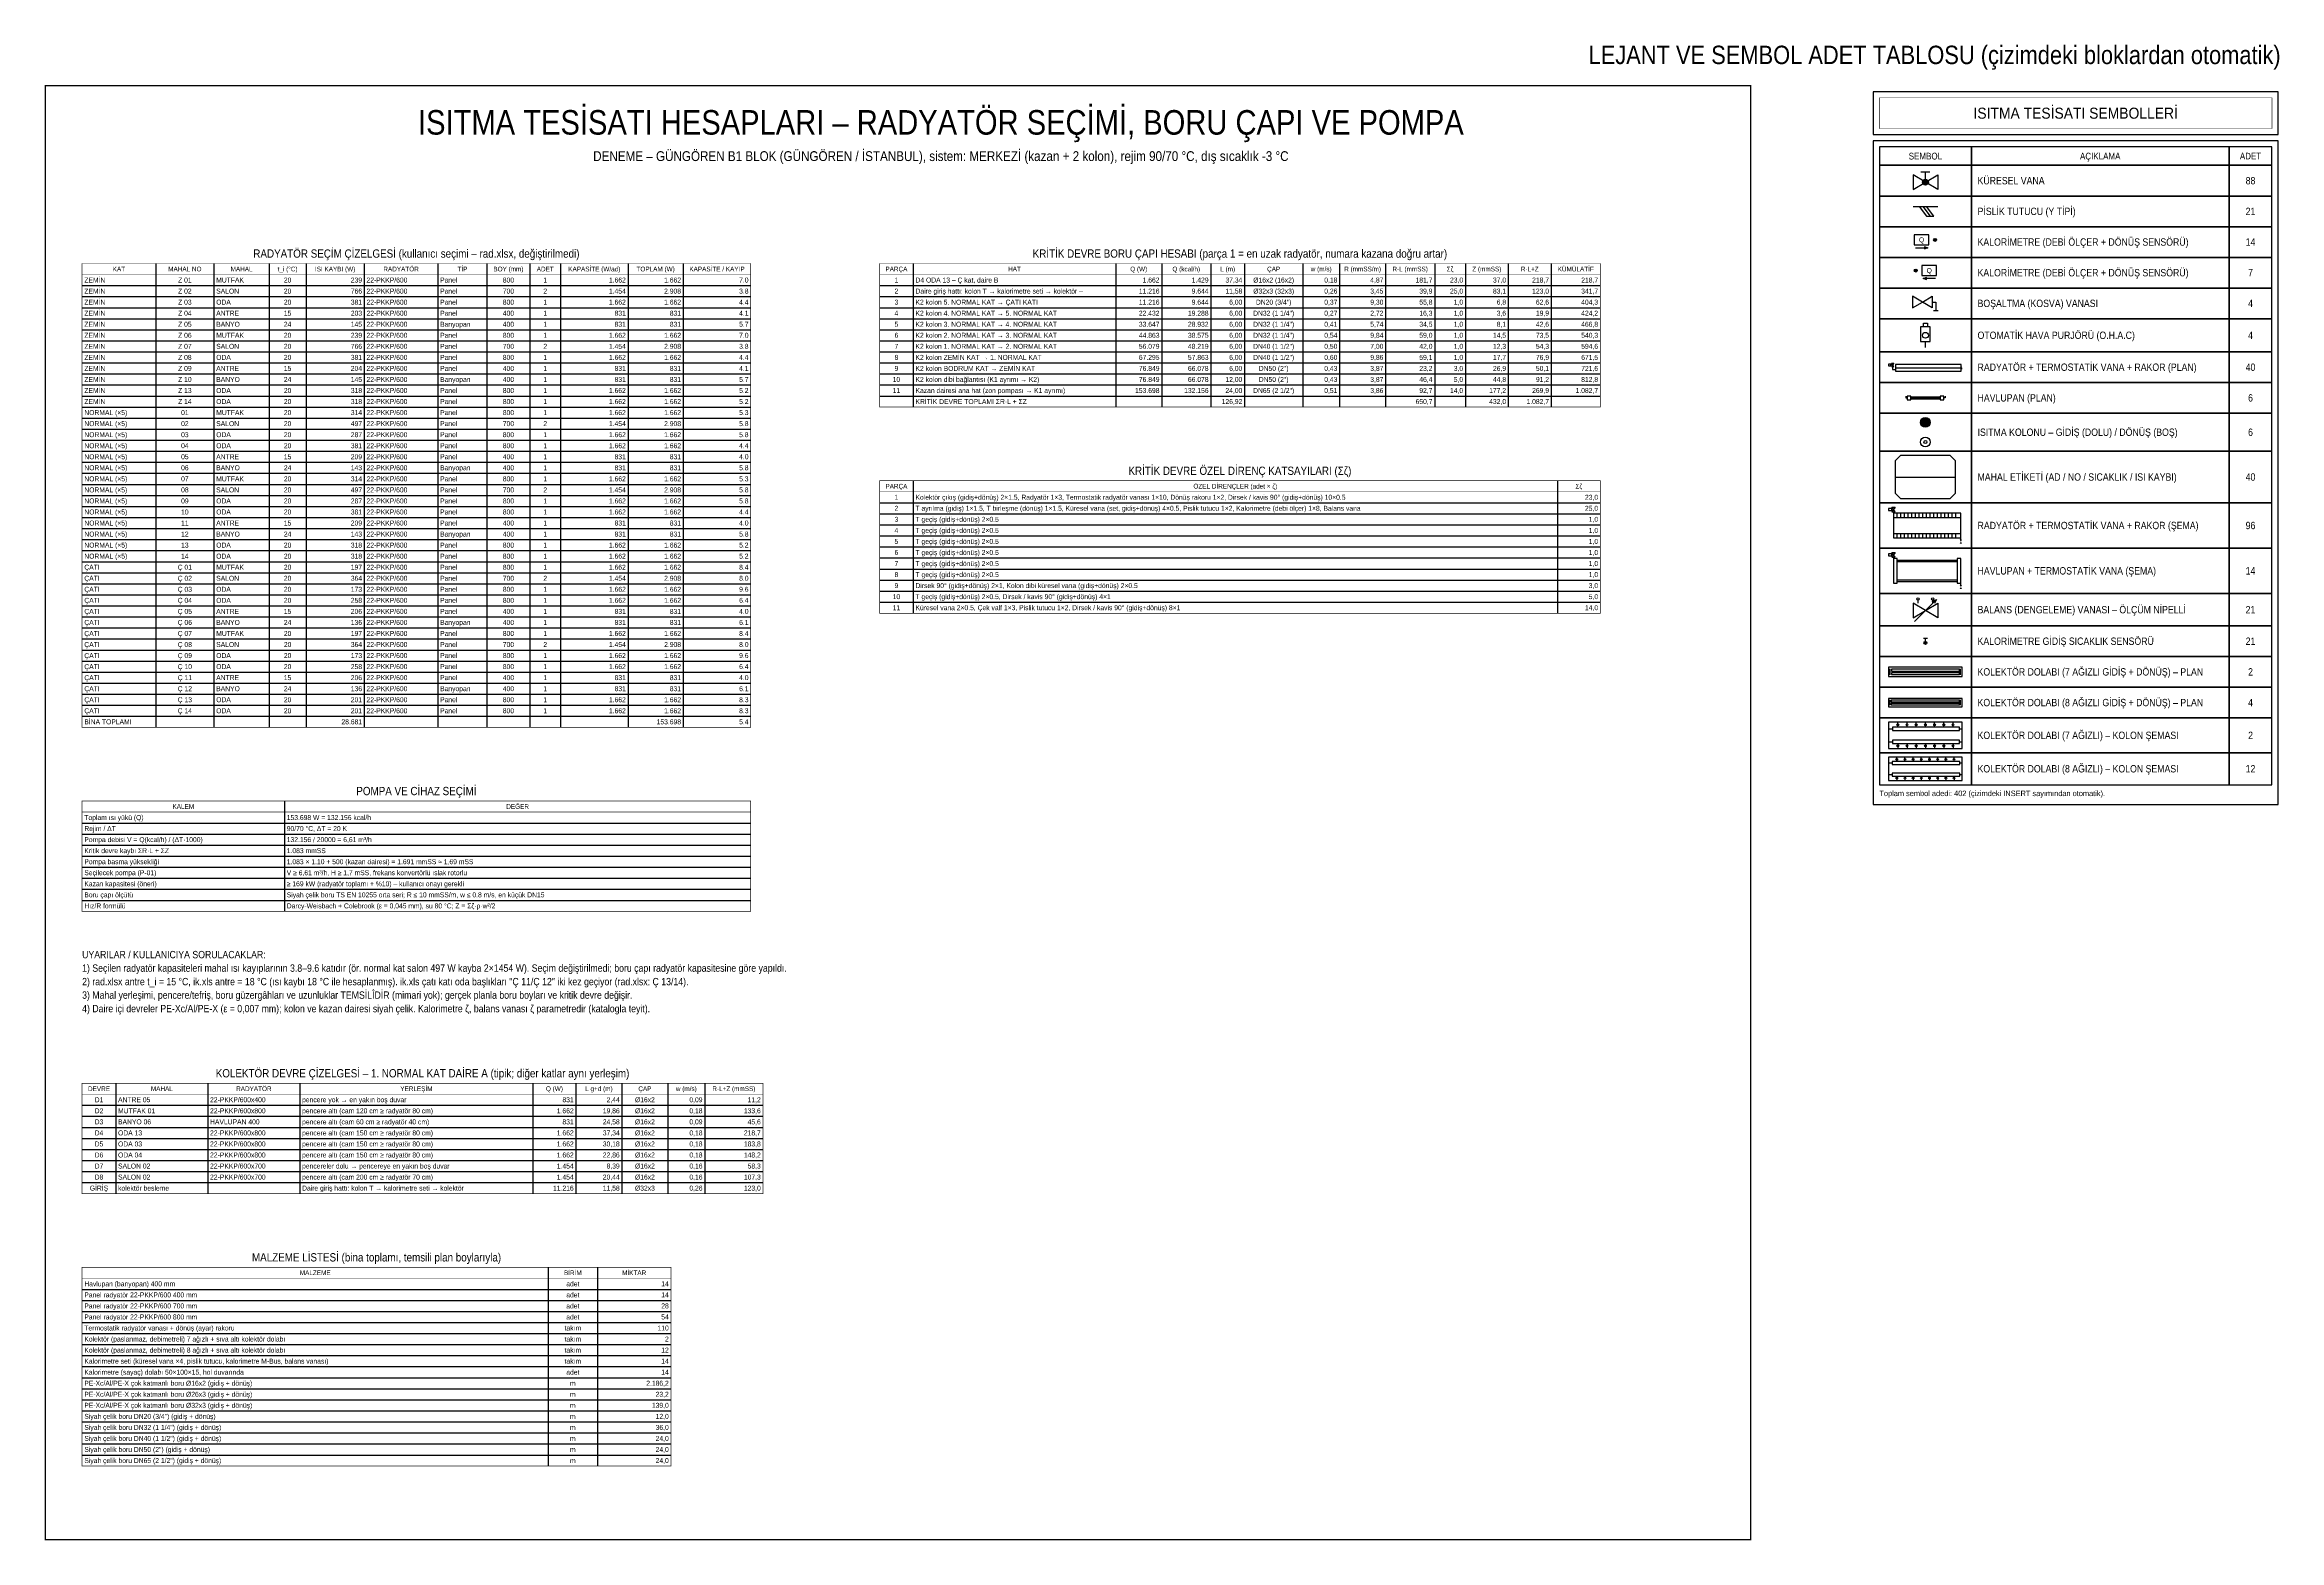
# Model space of a CAD drawing. Header units: centimetres. Extents: x -61 to 14522, y -12981 to 1521.
# Drawn here: x -61 to 3582, y -12981 to -10543 of the extents above; entities that cross this region are included whole.
import ezdxf
from ezdxf.enums import TextEntityAlignment as Align

# ---------------------------------------------------------------- set-up
doc = ezdxf.new("R2010")
doc.units = ezdxf.units.CM
for name, color, linetype in [('ROTAS-BASLIK', 7, 'Continuous'), ('ROTAS-DENEME', 1, 'Continuous'), ('ROTAS-ISITMA-SEMBOL', 1, 'Continuous'), ('ROTAS-LEJANT-BASLIK', 5, 'Continuous'), ('ROTAS-LEJANT-CERCEVE', 7, 'Continuous'), ('ROTAS-LEJANT-YAZI', 7, 'Continuous'), ('ROTAS-PAFTA', 7, 'Continuous'), ('ROTAS-TABLO', 7, 'Continuous'), ('ROTAS-YAZI', 7, 'Continuous')]:
    doc.layers.add(name, color=color, linetype=linetype)
doc.styles.add('ROTAS', font='arial.ttf')

# ---------------------------------------------------------------- blocks, each defined once
blk = doc.blocks.new('ROTAS-R-KURESEL-VANA')
blk.add_hatch(color=7).paths.add_polyline_path([(2.4, 0), (2.3, 0.6), (2.1, 1.2), (1.7, 1.7), (1.2, 2.1), (0.6, 2.3), (0, 2.4), (-0.6, 2.3), (-1.2, 2.1), (-1.7, 1.7), (-2.1, 1.2), (-2.3, 0.6), (-2.4, 0), (-2.3, -0.6), (-2.1, -1.2), (-1.7, -1.7), (-1.2, -2.1), (-0.6, -2.3), (0, -2.4), (0.6, -2.3), (1.2, -2.1), (1.7, -1.7), (2.1, -1.2), (2.3, -0.6)])
for p, q in [((-3.6, 8.4), (3.6, 8.4)), ((0, 2.4), (0, 8.4))]:
    blk.add_line(p, q)
for points in [[(-10, 6), (-10, -6), (0, 0)], [(10, 6), (10, -6), (0, 0)]]:
    blk.add_lwpolyline(points, close=True)
blk.add_circle((0, 0), 2.4)
at = {"style": 'ROTAS'}
blk.add_attdef('NO', text='', height=6, dxfattribs=at).set_placement((0, 11), align=Align.BOTTOM_CENTER)
blk = doc.blocks.new('ROTAS-R-PISLIK-TUTUCU')
for p, q in [((-10, 0), (10, 0)), ((-2, 0), (4, -8))]:
    blk.add_line(p, q)
blk.add_lwpolyline([(-5, 0), (1, -8), (7, -8), (1, 0)])
at = {"style": 'ROTAS'}
blk.add_attdef('NO', text='', height=6, dxfattribs=at).set_placement((0, 5), align=Align.BOTTOM_CENTER)
blk = doc.blocks.new('ROTAS-R-KALORIMETRE-SAG')
blk.add_hatch(color=7).paths.add_polyline_path([(12.2, 0), (12.2, 0.3), (12, 0.6), (11.8, 0.8), (11.6, 1), (11.3, 1.2), (11, 1.2), (10.7, 1.2), (10.4, 1), (10.2, 0.8), (10, 0.6), (9.8, 0.3), (9.8, 0), (9.8, -0.3), (10, -0.6), (10.2, -0.8), (10.4, -1), (10.7, -1.2), (11, -1.2), (11.3, -1.2), (11.6, -1), (11.8, -0.8), (12, -0.6), (12.2, -0.3)])
blk.add_line((-5, -6.5), (5, -6.5))
blk.add_lwpolyline([(-6, -4), (6, -4), (6, 4), (-6, 4)], close=True)
blk.add_lwpolyline([(2, -5.5), (5, -6.5), (2, -7.5)])
blk.add_circle((11, 0), 1.2)
at = {"style": 'ROTAS'}
blk.add_text('Q', height=4, dxfattribs=at).set_placement((0, 0), align=Align.MIDDLE_CENTER)
blk.add_attdef('NO', text='', height=6, dxfattribs=at).set_placement((0, 7), align=Align.BOTTOM_CENTER)
blk = doc.blocks.new('ROTAS-R-KALORIMETRE-SOL')
blk.add_hatch(color=7).paths.add_polyline_path([(-9.8, 0), (-9.8, 0.3), (-10, 0.6), (-10.2, 0.8), (-10.4, 1), (-10.7, 1.2), (-11, 1.2), (-11.3, 1.2), (-11.6, 1), (-11.8, 0.8), (-12, 0.6), (-12.2, 0.3), (-12.2, 0), (-12.2, -0.3), (-12, -0.6), (-11.8, -0.8), (-11.6, -1), (-11.3, -1.2), (-11, -1.2), (-10.7, -1.2), (-10.4, -1), (-10.2, -0.8), (-10, -0.6), (-9.8, -0.3)])
blk.add_line((5, -6.5), (-5, -6.5))
blk.add_lwpolyline([(-6, -4), (6, -4), (6, 4), (-6, 4)], close=True)
blk.add_lwpolyline([(-2, -7.5), (-5, -6.5), (-2, -5.5)])
blk.add_circle((-11, 0), 1.2)
at = {"style": 'ROTAS'}
blk.add_text('Q', height=4, dxfattribs=at).set_placement((0, 0), align=Align.MIDDLE_CENTER)
blk.add_attdef('NO', text='', height=6, dxfattribs=at).set_placement((0, 7), align=Align.BOTTOM_CENTER)
blk = doc.blocks.new('ROTAS-R-BOSALTMA')
for p, q in [((8, 0), (11, 0)), ((11, 0), (11, -7)), ((9, -7), (13, -7))]:
    blk.add_line(p, q)
for points in [[(-8, 4.8), (-8, -4.8), (0, 0)], [(8, 4.8), (8, -4.8), (0, 0)]]:
    blk.add_lwpolyline(points, close=True)
blk = doc.blocks.new('ROTAS-R-OHAC')
blk.add_line((0, 0), (0, 5))
blk.add_lwpolyline([(-1.6, 17), (-1.6, 20), (1.6, 20), (1.6, 17)])
blk.add_lwpolyline([(-4, 5), (4, 5), (4, 17), (-4, 17)], close=True)
blk.add_circle((0, 10), 2.4)
blk = doc.blocks.new('ROTAS-RADYATOR-PLAN')
for points in [[(104.4, 7.3), (106.4, 7.3), (105.4, 6.2)], [(104.4, 5.1), (106.4, 5.1), (105.4, 6.2)]]:
    blk.add_hatch(color=7).paths.add_polyline_path(points)
for p, q in [((0, 7), (0, 2.5)), ((0, 2.5), (4.7, 2.5)), ((4.7, 5), (104.7, 5)), ((105.4, 3), (104.7, 3)), ((105.4, 5.1), (105.4, 3))]:
    blk.add_line(p, q)
for points in [[(-6, 8.3), (-2.5, 8.3), (-2.5, 10.7), (-6, 10.7)], [(-1.8, 12), (1.8, 12), (0, 9.5)], [(-1.8, 7), (1.8, 7), (0, 9.5)], [(4.7, 0), (104.7, 0), (104.7, 10), (4.7, 10)]]:
    blk.add_lwpolyline(points, close=True)
blk = doc.blocks.new('ROTAS-HAVLUPAN-PLAN')
for p, q in [((-4, 3), (-4, 1.5)), ((-4, 1.5), (-3, 1.5)), ((0, 2.4), (24, 2.4)), ((0, 1.5), (24, 1.5)), ((0, 0.6), (24, 0.6)), ((28, 1.5), (27, 1.5)), ((28, 3), (28, 1.5))]:
    blk.add_line(p, q)
for points in [[(-3, 0), (0, 0), (0, 3), (-3, 3)], [(24, 0), (27, 0), (27, 3), (24, 3)]]:
    blk.add_lwpolyline(points, close=True)
blk = doc.blocks.new('ROTAS-ISITMA-KOLON-PLAN')
blk.add_hatch(color=7).paths.add_polyline_path([(4, 8), (3.9, 9), (3.5, 10), (2.8, 10.8), (2, 11.5), (1, 11.9), (0, 12), (-1, 11.9), (-2, 11.5), (-2.8, 10.8), (-3.5, 10), (-3.9, 9), (-4, 8), (-3.9, 7), (-3.5, 6), (-2.8, 5.2), (-2, 4.5), (-1, 4.1), (0, 4), (1, 4.1), (2, 4.5), (2.8, 5.2), (3.5, 6), (3.9, 7)])
for centre, radius in [((0, 8), 4), ((0, -8), 4), ((0, -8), 1.2)]:
    blk.add_circle(centre, radius)
blk = doc.blocks.new('ROTAS-MAHAL-ETIKET')
blk.add_line((-34.2, 0), (34.2, 0))
blk.add_lwpolyline([(-34.2, 18.4), (-34.2, -18.4), (-28.2, -24.4), (28.2, -24.4), (34.2, -18.4), (34.2, 18.4), (28.2, 24.4), (-28.2, 24.4)], close=True)
at = {"style": 'ROTAS'}
for tag, p in [('MAHAL_001', (0, 32)), ('NO_001', (0, 9)), ('DERECE_001', (0, -9)), ('ISIKAYBI_001', (0, -36)), ('ALAN', (0, -52))]:
    blk.add_attdef(tag, text='', height=12, dxfattribs=at).set_placement(p, align=Align.MIDDLE_CENTER)
blk = doc.blocks.new('ROTAS-RADYATOR-SEMA')
for points in [[(107.8, -3), (112.2, -3), (110, -6.5)], [(107.8, -10), (112.2, -10), (110, -6.5)]]:
    blk.add_hatch(color=7).paths.add_polyline_path(points)
for p, q in [((0, 42), (0, 40)), ((6, 33), (6, 40)), ((12, 33), (12, 40)), ((18, 33), (18, 40)), ((24, 33), (24, 40)), ((30, 33), (30, 40)), ((36, 33), (36, 40)), ((42, 33), (42, 40)), ((48, 33), (48, 40)), ((54, 33), (54, 40)), ((60, 33), (60, 40)), ((66, 33), (66, 40)), ((72, 33), (72, 40)), ((78, 33), (78, 40)), ((84, 33), (84, 40)), ((90, 33), (90, 40)), ((96, 33), (96, 40)), ((102, 33), (102, 40)), ((0, 33), (110, 33)), ((0, 7), (110, 7)), ((6, 0), (6, 7)), ((12, 0), (12, 7)), ((18, 0), (18, 7)), ((24, 0), (24, 7)), ((30, 0), (30, 7)), ((36, 0), (36, 7)), ((42, 0), (42, 7)), ((48, 0), (48, 7)), ((54, 0), (54, 7)), ((60, 0), (60, 7)), ((66, 0), (66, 7)), ((72, 0), (72, 7)), ((78, 0), (78, 7)), ((84, 0), (84, 7)), ((90, 0), (90, 7)), ((96, 0), (96, 7)), ((102, 0), (102, 7)), ((110, -3), (110, 0))]:
    blk.add_line(p, q)
for points in [[(-8, 44.5), (-2.8, 44.5), (-2.8, 47.5), (-8, 47.5)], [(-2.5, 50), (2.5, 50), (0, 46)], [(-2.5, 42), (2.5, 42), (0, 46)], [(0, 0), (110, 0), (110, 40), (0, 40)]]:
    blk.add_lwpolyline(points, close=True)
blk = doc.blocks.new('ROTAS-HAVLUPAN-SEMA')
for points in [[(107.8, -3), (112.2, -3), (110, -6.5)], [(107.8, -10), (112.2, -10), (110, -6.5)]]:
    blk.add_hatch(color=7).paths.add_polyline_path(points)
for p, q in [((0, 42), (0, 40)), ((6, 37.5), (104, 37.5)), ((6, 35), (104, 35)), ((6, 5), (104, 5)), ((6, 2.5), (104, 2.5)), ((110, -3), (110, 0))]:
    blk.add_line(p, q)
for points in [[(-8, 44.5), (-2.8, 44.5), (-2.8, 47.5), (-8, 47.5)], [(-2.5, 50), (2.5, 50), (0, 46)], [(-2.5, 42), (2.5, 42), (0, 46)], [(0, 0), (6, 0), (6, 40), (0, 40)], [(104, 0), (110, 0), (110, 40), (104, 40)]]:
    blk.add_lwpolyline(points, close=True)
blk = doc.blocks.new('ROTAS-BALANS-VANASI')
for p, q in [((-9, -9), (9, 9)), ((-6, 6), (-6, 8.4)), ((6, 6), (6, 8.4))]:
    blk.add_line(p, q)
for points in [[(-10, 6), (-10, -6), (0, 0)], [(10, 6), (10, -6), (0, 0)]]:
    blk.add_lwpolyline(points, close=True)
blk.add_lwpolyline([(5.6, 7.3), (9, 9), (7.3, 5.6)])
for centre in [(-6, 9.4), (6, 9.4)]:
    blk.add_circle(centre, 1)
at = {"style": 'ROTAS'}
blk.add_attdef('NO', text='', height=6, dxfattribs=at).set_placement((0, 12), align=Align.BOTTOM_CENTER)
blk = doc.blocks.new('ROTAS-KALORIMETRE-SENSOR')
blk.add_hatch(color=7).paths.add_polyline_path([(1.2, 0), (1.2, 0.3), (1, 0.6), (0.8, 0.8), (0.6, 1), (0.3, 1.2), (0, 1.2), (-0.3, 1.2), (-0.6, 1), (-0.8, 0.8), (-1, 0.6), (-1.2, 0.3), (-1.2, 0), (-1.2, -0.3), (-1, -0.6), (-0.8, -0.8), (-0.6, -1), (-0.3, -1.2), (0, -1.2), (0.3, -1.2), (0.6, -1), (0.8, -0.8), (1, -0.6), (1.2, -0.3)])
for p, q in [((-1.6, 4), (1.6, 4)), ((0, 1.2), (0, 4))]:
    blk.add_line(p, q)
blk.add_circle((0, 0), 1.2)
at = {"style": 'ROTAS'}
blk.add_attdef('NO', text='', height=6, dxfattribs=at).set_placement((0, 6), align=Align.BOTTOM_CENTER)
blk = doc.blocks.new('ROTAS-KOLEKTOR-DOLABI-7')
for p, q in [((3, 3), (3, 13)), ((125, 3), (125, 13))]:
    blk.add_line(p, q)
for points in [[(0, 0), (128, 0), (128, 16), (0, 16)], [(5, 9.5), (123, 9.5), (123, 12.5), (5, 12.5)], [(5, 3.5), (123, 3.5), (123, 6.5), (5, 6.5)]]:
    blk.add_lwpolyline(points, close=True)
blk = doc.blocks.new('ROTAS-KOLEKTOR-DOLABI-8')
for p, q in [((3, 3), (3, 13)), ((139, 3), (139, 13))]:
    blk.add_line(p, q)
for points in [[(0, 0), (142, 0), (142, 16), (0, 16)], [(5, 9.5), (137, 9.5), (137, 12.5), (5, 12.5)], [(5, 3.5), (137, 3.5), (137, 6.5), (5, 6.5)]]:
    blk.add_lwpolyline(points, close=True)
blk = doc.blocks.new('ROTAS-KOLEKTOR-SEMA-7')
for p, q in [((14, 32.5), (14, 40)), ((28, 32.5), (28, 40)), ((42, 32.5), (42, 40)), ((56, 32.5), (56, 40)), ((70, 32.5), (70, 40)), ((84, 32.5), (84, 40)), ((98, 32.5), (98, 40)), ((0, 30), (6, 30)), ((0, 10), (6, 10)), ((14, 7.5), (14, 0)), ((28, 7.5), (28, 0)), ((42, 7.5), (42, 0)), ((56, 7.5), (56, 0)), ((70, 7.5), (70, 0)), ((84, 7.5), (84, 0)), ((98, 7.5), (98, 0)), ((108, 30), (110.5, 30)), ((108, 10), (110.5, 10))]:
    blk.add_line(p, q)
for points in [[(0, 0), (112, 0), (112, 40), (0, 40)], [(6, 27.5), (108, 27.5), (108, 32.5), (6, 32.5)], [(6, 7.5), (108, 7.5), (108, 12.5), (6, 12.5)]]:
    blk.add_lwpolyline(points, close=True)
for centre in [(14, 36), (28, 36), (42, 36), (56, 36), (70, 36), (84, 36), (98, 36), (14, 4), (28, 4), (42, 4), (56, 4), (70, 4), (84, 4), (98, 4)]:
    blk.add_circle(centre, 1.4)
blk = doc.blocks.new('ROTAS-KOLEKTOR-SEMA-8')
for p, q in [((14, 32.5), (14, 40)), ((28, 32.5), (28, 40)), ((42, 32.5), (42, 40)), ((56, 32.5), (56, 40)), ((70, 32.5), (70, 40)), ((84, 32.5), (84, 40)), ((98, 32.5), (98, 40)), ((112, 32.5), (112, 40)), ((0, 30), (6, 30)), ((0, 10), (6, 10)), ((14, 7.5), (14, 0)), ((28, 7.5), (28, 0)), ((42, 7.5), (42, 0)), ((56, 7.5), (56, 0)), ((70, 7.5), (70, 0)), ((84, 7.5), (84, 0)), ((98, 7.5), (98, 0)), ((112, 7.5), (112, 0)), ((122, 30), (124.5, 30)), ((122, 10), (124.5, 10))]:
    blk.add_line(p, q)
for points in [[(0, 0), (126, 0), (126, 40), (0, 40)], [(6, 27.5), (122, 27.5), (122, 32.5), (6, 32.5)], [(6, 7.5), (122, 7.5), (122, 12.5), (6, 12.5)]]:
    blk.add_lwpolyline(points, close=True)
for centre in [(14, 36), (14, 4), (28, 36), (28, 4), (42, 36), (42, 4), (56, 36), (56, 4), (70, 36), (70, 4), (84, 36), (84, 4), (98, 36), (98, 4), (112, 36), (112, 4)]:
    blk.add_circle(centre, 1.4)

msp = doc.modelspace()

# ---------------------------------------------------------------- linework, layer by layer
at = {"layer": 'ROTAS-LEJANT-CERCEVE'}
for points in [[(2920, -10690), (3580, -10690), (3580, -10620), (2920, -10620)], [(2920, -11781.6), (3580, -11781.6), (3580, -10700), (2920, -10700)], [(2930, -10740), (3080, -10740), (3080, -10710), (2930, -10710)], [(3080, -10740), (3500, -10740), (3500, -10710), (3080, -10710)], [(3500, -10740), (3570, -10740), (3570, -10710), (3500, -10710)], [(2930, -10790), (3080, -10790), (3080, -10740), (2930, -10740)], [(3080, -10790), (3500, -10790), (3500, -10740), (3080, -10740)], [(3500, -10790), (3570, -10790), (3570, -10740), (3500, -10740)], [(2930, -10840), (3080, -10840), (3080, -10790), (2930, -10790)], [(3080, -10840), (3500, -10840), (3500, -10790), (3080, -10790)], [(3500, -10840), (3570, -10840), (3570, -10790), (3500, -10790)], [(2930, -10890), (3080, -10890), (3080, -10840), (2930, -10840)], [(3080, -10890), (3500, -10890), (3500, -10840), (3080, -10840)], [(3500, -10890), (3570, -10890), (3570, -10840), (3500, -10840)], [(2930, -10940), (3080, -10940), (3080, -10890), (2930, -10890)], [(3080, -10940), (3500, -10940), (3500, -10890), (3080, -10890)], [(3500, -10940), (3570, -10940), (3570, -10890), (3500, -10890)], [(2930, -10990), (3080, -10990), (3080, -10940), (2930, -10940)], [(3080, -10990), (3500, -10990), (3500, -10940), (3080, -10940)], [(3500, -10990), (3570, -10990), (3570, -10940), (3500, -10940)], [(2930, -11044), (3080, -11044), (3080, -10990), (2930, -10990)], [(3080, -11044), (3500, -11044), (3500, -10990), (3080, -10990)], [(3500, -11044), (3570, -11044), (3570, -10990), (3500, -10990)], [(2930, -11094), (3080, -11094), (3080, -11044), (2930, -11044)], [(3080, -11094), (3500, -11094), (3500, -11044), (3080, -11044)], [(3500, -11094), (3570, -11094), (3570, -11044), (3500, -11044)], [(2930, -11144), (3080, -11144), (3080, -11094), (2930, -11094)], [(3080, -11144), (3500, -11144), (3500, -11094), (3080, -11094)], [(3500, -11144), (3570, -11144), (3570, -11094), (3500, -11094)], [(2930, -11206), (3080, -11206), (3080, -11144), (2930, -11144)], [(3080, -11206), (3500, -11206), (3500, -11144), (3080, -11144)], [(3500, -11206), (3570, -11206), (3570, -11144), (3500, -11144)], [(2930, -11290), (3080, -11290), (3080, -11206), (2930, -11206)], [(3080, -11290), (3500, -11290), (3500, -11206), (3080, -11206)], [(3500, -11290), (3570, -11290), (3570, -11206), (3500, -11206)], [(2930, -11363.9), (3080, -11363.9), (3080, -11290), (2930, -11290)], [(3080, -11363.9), (3500, -11363.9), (3500, -11290), (3080, -11290)], [(3500, -11363.9), (3570, -11363.9), (3570, -11290), (3500, -11290)], [(2930, -11437.8), (3080, -11437.8), (3080, -11363.9), (2930, -11363.9)], [(3080, -11437.8), (3500, -11437.8), (3500, -11363.9), (3080, -11363.9)], [(3500, -11437.8), (3570, -11437.8), (3570, -11363.9), (3500, -11363.9)], [(2930, -11490.6), (3080, -11490.6), (3080, -11437.8), (2930, -11437.8)], [(3080, -11490.6), (3500, -11490.6), (3500, -11437.8), (3080, -11437.8)], [(3500, -11490.6), (3570, -11490.6), (3570, -11437.8), (3500, -11437.8)], [(2930, -11540.6), (3080, -11540.6), (3080, -11490.6), (2930, -11490.6)], [(3080, -11540.6), (3500, -11540.6), (3500, -11490.6), (3080, -11490.6)], [(3500, -11540.6), (3570, -11540.6), (3570, -11490.6), (3500, -11490.6)], [(2930, -11590.6), (3080, -11590.6), (3080, -11540.6), (2930, -11540.6)], [(3080, -11590.6), (3500, -11590.6), (3500, -11540.6), (3080, -11540.6)], [(3500, -11590.6), (3570, -11590.6), (3570, -11540.6), (3500, -11540.6)], [(2930, -11640.6), (3080, -11640.6), (3080, -11590.6), (2930, -11590.6)], [(3080, -11640.6), (3500, -11640.6), (3500, -11590.6), (3080, -11590.6)], [(3500, -11640.6), (3570, -11640.6), (3570, -11590.6), (3500, -11590.6)], [(2930, -11697.5), (3080, -11697.5), (3080, -11640.6), (2930, -11640.6)], [(3080, -11697.5), (3500, -11697.5), (3500, -11640.6), (3080, -11640.6)], [(3500, -11697.5), (3570, -11697.5), (3570, -11640.6), (3500, -11640.6)], [(2930, -11749.6), (3080, -11749.6), (3080, -11697.5), (2930, -11697.5)], [(3080, -11749.6), (3500, -11749.6), (3500, -11697.5), (3080, -11697.5)], [(3500, -11749.6), (3570, -11749.6), (3570, -11697.5), (3500, -11697.5)]]:
    msp.add_lwpolyline(points, close=True, dxfattribs=at)
at = {"layer": 'ROTAS-LEJANT-CERCEVE', "const_width": 1}
msp.add_lwpolyline([(2930, -10680), (3570, -10680), (3570, -10630), (2930, -10630)], close=True, dxfattribs=at)
at = {"layer": 'ROTAS-PAFTA', "const_width": 2}
msp.add_lwpolyline([(-60, -12980), (2720, -12980), (2720, -10610), (-60, -10610)], close=True, dxfattribs=at)
at = {"layer": 'ROTAS-TABLO', "const_width": 1}
for points in [[(0, -10900), (1090, -10900), (1090, -11656), (0, -11656)], [(1300, -10900), (2475, -10900), (2475, -11134), (1300, -11134)], [(1300, -11254), (2475, -11254), (2475, -11470), (1300, -11470)], [(0, -11776), (1090, -11776), (1090, -11956), (0, -11956)], [(0, -12236), (1110, -12236), (1110, -12416), (0, -12416)], [(0, -12536), (960, -12536), (960, -12860), (0, -12860)]]:
    msp.add_lwpolyline(points, close=True, dxfattribs=at)
at = {"layer": 'ROTAS-TABLO', "const_width": 0.6}
for points in [[(0, -10918), (1090, -10918)], [(1300, -10918), (2475, -10918)], [(1300, -11272), (2475, -11272)], [(0, -11794), (1090, -11794)], [(0, -12254), (1110, -12254)], [(0, -12554), (960, -12554)]]:
    msp.add_lwpolyline(points, dxfattribs=at)
at = {"layer": 'ROTAS-TABLO'}
for points in [[(120, -10900), (120, -11656)], [(215, -10900), (215, -11656)], [(305, -10900), (305, -11656)], [(365, -10900), (365, -11656)], [(460, -10900), (460, -11656)], [(580, -10900), (580, -11656)], [(660, -10900), (660, -11656)], [(730, -10900), (730, -11656)], [(780, -10900), (780, -11656)], [(890, -10900), (890, -11656)], [(980, -10900), (980, -11656)], [(1355, -10900), (1355, -11134)], [(1685, -10900), (1685, -11134)], [(1760, -10900), (1760, -11134)], [(1840, -10900), (1840, -11134)], [(1895, -10900), (1895, -11134)], [(1990, -10900), (1990, -11134)], [(2050, -10900), (2050, -11134)], [(2125, -10900), (2125, -11134)], [(2205, -10900), (2205, -11134)], [(2255, -10900), (2255, -11134)], [(2325, -10900), (2325, -11134)], [(2395, -10900), (2395, -11134)], [(0, -10936), (1090, -10936)], [(0, -10954), (1090, -10954)], [(1300, -10936), (2475, -10936)], [(1300, -10954), (2475, -10954)], [(0, -10972), (1090, -10972)], [(0, -10990), (1090, -10990)], [(1300, -10972), (2475, -10972)], [(1300, -10990), (2475, -10990)], [(0, -11008), (1090, -11008)], [(0, -11026), (1090, -11026)], [(1300, -11008), (2475, -11008)], [(1300, -11026), (2475, -11026)], [(0, -11044), (1090, -11044)], [(0, -11062), (1090, -11062)], [(1300, -11044), (2475, -11044)], [(1300, -11062), (2475, -11062)], [(0, -11080), (1090, -11080)], [(0, -11098), (1090, -11098)], [(1300, -11080), (2475, -11080)], [(1300, -11098), (2475, -11098)], [(0, -11116), (1090, -11116)], [(0, -11134), (1090, -11134)], [(1300, -11116), (2475, -11116)], [(0, -11152), (1090, -11152)], [(0, -11170), (1090, -11170)], [(0, -11188), (1090, -11188)], [(0, -11206), (1090, -11206)], [(0, -11224), (1090, -11224)], [(0, -11242), (1090, -11242)], [(1355, -11254), (1355, -11470)], [(2405, -11254), (2405, -11470)], [(0, -11260), (1090, -11260)], [(0, -11278), (1090, -11278)], [(1300, -11290), (2475, -11290)], [(0, -11296), (1090, -11296)], [(0, -11314), (1090, -11314)], [(1300, -11308), (2475, -11308)], [(1300, -11326), (2475, -11326)], [(0, -11332), (1090, -11332)], [(0, -11350), (1090, -11350)], [(1300, -11344), (2475, -11344)], [(1300, -11362), (2475, -11362)], [(0, -11368), (1090, -11368)], [(0, -11386), (1090, -11386)], [(1300, -11380), (2475, -11380)], [(1300, -11398), (2475, -11398)], [(0, -11404), (1090, -11404)], [(0, -11422), (1090, -11422)], [(1300, -11416), (2475, -11416)], [(1300, -11434), (2475, -11434)], [(0, -11440), (1090, -11440)], [(0, -11458), (1090, -11458)], [(1300, -11452), (2475, -11452)], [(0, -11476), (1090, -11476)], [(0, -11494), (1090, -11494)], [(0, -11512), (1090, -11512)], [(0, -11530), (1090, -11530)], [(0, -11548), (1090, -11548)], [(0, -11566), (1090, -11566)], [(0, -11584), (1090, -11584)], [(0, -11602), (1090, -11602)], [(0, -11620), (1090, -11620)], [(0, -11638), (1090, -11638)], [(330, -11776), (330, -11956)], [(0, -11812), (1090, -11812)], [(0, -11830), (1090, -11830)], [(0, -11848), (1090, -11848)], [(0, -11866), (1090, -11866)], [(0, -11884), (1090, -11884)], [(0, -11902), (1090, -11902)], [(0, -11920), (1090, -11920)], [(0, -11938), (1090, -11938)], [(55, -12236), (55, -12416)], [(205, -12236), (205, -12416)], [(355, -12236), (355, -12416)], [(735, -12236), (735, -12416)], [(805, -12236), (805, -12416)], [(880, -12236), (880, -12416)], [(955, -12236), (955, -12416)], [(1015, -12236), (1015, -12416)], [(0, -12272), (1110, -12272)], [(0, -12290), (1110, -12290)], [(0, -12308), (1110, -12308)], [(0, -12326), (1110, -12326)], [(0, -12344), (1110, -12344)], [(0, -12362), (1110, -12362)], [(0, -12380), (1110, -12380)], [(0, -12398), (1110, -12398)], [(760, -12536), (760, -12860)], [(840, -12536), (840, -12860)], [(0, -12572), (960, -12572)], [(0, -12590), (960, -12590)], [(0, -12608), (960, -12608)], [(0, -12626), (960, -12626)], [(0, -12644), (960, -12644)], [(0, -12662), (960, -12662)], [(0, -12680), (960, -12680)], [(0, -12698), (960, -12698)], [(0, -12716), (960, -12716)], [(0, -12734), (960, -12734)], [(0, -12752), (960, -12752)], [(0, -12770), (960, -12770)], [(0, -12788), (960, -12788)], [(0, -12806), (960, -12806)], [(0, -12824), (960, -12824)], [(0, -12842), (960, -12842)]]:
    msp.add_lwpolyline(points, dxfattribs=at)

# ---------------------------------------------------------------- block references
at = {"layer": 'ROTAS-ISITMA-SEMBOL'}
for name, p, xscale, yscale in [('ROTAS-R-KURESEL-VANA', (3005, -10767.4), 2, 2), ('ROTAS-R-PISLIK-TUTUCU', (3005, -10807), 2, 2), ('ROTAS-R-KALORIMETRE-SAG', (2998.8, -10861.5), 2, 2), ('ROTAS-R-KALORIMETRE-SOL', (3011.2, -10911.5), 2, 2), ('ROTAS-R-BOSALTMA', (3000, -10962.8), 2, 2), ('ROTAS-R-OHAC', (3005, -11037), 2, 2), ('ROTAS-RADYATOR-PLAN', (2951.4, -11075.4), 1.0676156583629892, 1.0676156583629892), ('ROTAS-HAVLUPAN-PLAN', (2981, -11122), 2, 2), ('ROTAS-ISITMA-KOLON-PLAN', (3005, -11175), 2, 2), ('ROTAS-MAHAL-ETIKET', (3005, -11248), 1.4344262295081969, 1.4344262295081969), ('ROTAS-RADYATOR-SEMA', (2953, -11346.9), 0.9983361064891847, 0.9983361064891847), ('ROTAS-HAVLUPAN-SEMA', (2953, -11420.8), 0.9983361064891847, 0.9983361064891847), ('ROTAS-BALANS-VANASI', (3005, -11465.6), 2, 2), ('ROTAS-KALORIMETRE-SENSOR', (3005, -11518.4), 2, 2), ('ROTAS-KOLEKTOR-DOLABI-7', (2945, -11573.1), 0.9375, 0.9375), ('ROTAS-KOLEKTOR-DOLABI-8', (2945, -11622.4), 0.8450704225352113, 0.8450704225352113), ('ROTAS-KOLEKTOR-SEMA-7', (2945, -11690.5), 1.0714285714285714, 1.0714285714285714), ('ROTAS-KOLEKTOR-SEMA-8', (2945, -11742.6), 0.9523809523809523, 0.9523809523809523)]:
    msp.add_blockref(name, p, dxfattribs=dict(at, xscale=xscale, yscale=yscale))

# ---------------------------------------------------------------- texts
at = {"layer": 'ROTAS-BASLIK', "style": 'ROTAS', "width": 0.85}
for s, height, p in [('LEJANT VE SEMBOL ADET TABLOSU (çizimdeki bloklardan otomatik)', 30, (3020, -10560)), ('ISITMA TESİSATI HESAPLARI – RADYATÖR SEÇİMİ, BORU ÇAPI VE POMPA', 40, (1400, -10670)), ('RADYATÖR SEÇİM ÇİZELGESİ (kullanıcı seçimi – rad.xlsx, değiştirilmedi)', 13.5, (545, -10883.8)), ('KRİTİK DEVRE BORU ÇAPI HESABI (parça 1 = en uzak radyatör, numara kazana doğru artar)', 13.5, (1887.5, -10883.8)), ('KRİTİK DEVRE ÖZEL DİRENÇ KATSAYILARI (Σζ)', 13.5, (1887.5, -11237.8)), ('POMPA VE CİHAZ SEÇİMİ', 13.5, (545, -11759.8)), ('KOLEKTÖR DEVRE ÇİZELGESİ – 1. NORMAL KAT DAİRE A (tipik; diğer katlar aynı yerleşim)', 13.5, (555, -12219.8)), ('MALZEME LİSTESİ (bina toplamı, temsili plan boylarıyla)', 13.5, (480, -12519.8))]:
    msp.add_text(s, height=height, dxfattribs=at).set_placement(p, align=Align.MIDDLE_CENTER)
at = {"layer": 'ROTAS-DENEME', "style": 'ROTAS', "width": 0.85}
msp.add_text('DENEME – GÜNGÖREN B1 BLOK (GÜNGÖREN / İSTANBUL), sistem: MERKEZİ (kazan + 2 kolon), rejim 90/70 °C, dış sıcaklık -3 °C', height=16, dxfattribs=at).set_placement((1400, -10725), align=Align.MIDDLE_CENTER)
msp.add_text('UYARILAR / KULLANICIYA SORULACAKLAR:', height=12, dxfattribs=at).set_placement((0, -12036), align=Align.BOTTOM_LEFT)
at = {"layer": 'ROTAS-LEJANT-BASLIK', "style": 'ROTAS', "width": 0.9}
msp.add_text('ISITMA TESİSATI SEMBOLLERİ', height=18, dxfattribs=at).set_placement((3250, -10655), align=Align.MIDDLE_CENTER)
at = {"layer": 'ROTAS-LEJANT-YAZI', "style": 'ROTAS', "width": 0.85}
for s, height, p in [('SEMBOL', 11, (3005, -10725)), ('AÇIKLAMA', 11, (3290, -10725)), ('ADET', 11, (3535, -10725)), ('88', 12, (3535, -10765)), ('21', 12, (3535, -10815)), ('14', 12, (3535, -10865)), ('7', 12, (3535, -10915)), ('4', 12, (3535, -10965)), ('4', 12, (3535, -11017)), ('40', 12, (3535, -11069)), ('6', 12, (3535, -11119)), ('6', 12, (3535, -11175)), ('40', 12, (3535, -11248)), ('96', 12, (3535, -11327)), ('14', 12, (3535, -11400.9)), ('21', 12, (3535, -11464.2)), ('21', 12, (3535, -11515.6)), ('2', 12, (3535, -11565.6)), ('4', 12, (3535, -11615.6)), ('2', 12, (3535, -11669)), ('12', 12, (3535, -11723.5))]:
    msp.add_text(s, height=height, dxfattribs=at).set_placement(p, align=Align.MIDDLE_CENTER)
at = {"layer": 'ROTAS-LEJANT-YAZI', "style": 'ROTAS'}
for s, height, width, p in [('KÜRESEL VANA', 12, 0.85, (3090, -10765)), ('PİSLİK TUTUCU (Y TİPİ)', 12, 0.85, (3090, -10815)), ('KALORİMETRE (DEBİ ÖLÇER + DÖNÜŞ SENSÖRÜ)', 12, 0.85, (3090, -10865)), ('KALORİMETRE (DEBİ ÖLÇER + DÖNÜŞ SENSÖRÜ)', 12, 0.85, (3090, -10915)), ('BOŞALTMA (KOSVA) VANASI', 12, 0.85, (3090, -10965)), ('OTOMATİK HAVA PURJÖRÜ (O.H.A.C)', 12, 0.85, (3090, -11017)), ('RADYATÖR + TERMOSTATİK VANA + RAKOR (PLAN)', 12, 0.85, (3090, -11069)), ('HAVLUPAN (PLAN)', 12, 0.85, (3090, -11119)), ('ISITMA KOLONU – GİDİŞ (DOLU) / DÖNÜŞ (BOŞ)', 12, 0.85, (3090, -11175)), ('MAHAL ETİKETİ (AD / NO / SICAKLIK / ISI KAYBI)', 12, 0.85, (3090, -11248)), ('RADYATÖR + TERMOSTATİK VANA + RAKOR (ŞEMA)', 12, 0.85, (3090, -11327)), ('HAVLUPAN + TERMOSTATİK VANA (ŞEMA)', 12, 0.85, (3090, -11400.9)), ('BALANS (DENGELEME) VANASI – ÖLÇÜM NİPELLİ', 12, 0.85, (3090, -11464.2)), ('KALORİMETRE GİDİŞ SICAKLIK SENSÖRÜ', 12, 0.85, (3090, -11515.6)), ('KOLEKTÖR DOLABI (7 AĞIZLI GİDİŞ + DÖNÜŞ) – PLAN', 12, 0.85, (3090, -11565.6)), ('KOLEKTÖR DOLABI (8 AĞIZLI GİDİŞ + DÖNÜŞ) – PLAN', 12, 0.85, (3090, -11615.6)), ('KOLEKTÖR DOLABI (7 AĞIZLI) – KOLON ŞEMASI', 12, 0.85, (3090, -11669)), ('KOLEKTÖR DOLABI (8 AĞIZLI) – KOLON ŞEMASI', 12, 0.85, (3090, -11723.5)), ('Toplam sembol adedi: 402 (çizimdeki INSERT sayımından otomatik).', 9, 0.8, (2930, -11763.6))]:
    msp.add_text(s, height=height, dxfattribs=dict(at, width=width)).set_placement(p, align=Align.MIDDLE_LEFT)
at = {"layer": 'ROTAS-TABLO', "style": 'ROTAS', "width": 0.85}
for s, p in [('ZEMİN', (3.6, -10927)), ('MUTFAK', (218.6, -10927)), ('22-PKKP/600', (463.6, -10927)), ('Panel', (583.6, -10927)), ('D4 ODA 13 – Ç kat, daire B', (1358.6, -10927)), ('ZEMİN', (3.6, -10945)), ('ZEMİN', (3.6, -10963)), ('SALON', (218.6, -10945)), ('ODA', (218.6, -10963)), ('22-PKKP/600', (463.6, -10945)), ('22-PKKP/600', (463.6, -10963)), ('Panel', (583.6, -10945)), ('Panel', (583.6, -10963)), ('Daire giriş hattı: kolon T → kalorimetre seti → kolektör –', (1358.6, -10945)), ('K2 kolon 5. NORMAL KAT → ÇATI KATI', (1358.6, -10963)), ('ZEMİN', (3.6, -10981)), ('ZEMİN', (3.6, -10999)), ('ANTRE', (218.6, -10981)), ('BANYO', (218.6, -10999)), ('22-PKKP/600', (463.6, -10981)), ('22-PKKP/600', (463.6, -10999)), ('Panel', (583.6, -10981)), ('Banyopan', (583.6, -10999)), ('K2 kolon 4. NORMAL KAT → 5. NORMAL KAT', (1358.6, -10981)), ('K2 kolon 3. NORMAL KAT → 4. NORMAL KAT', (1358.6, -10999)), ('ZEMİN', (3.6, -11017)), ('ZEMİN', (3.6, -11035)), ('SALON', (218.6, -11035)), ('MUTFAK', (218.6, -11017)), ('22-PKKP/600', (463.6, -11017)), ('22-PKKP/600', (463.6, -11035)), ('Panel', (583.6, -11017)), ('Panel', (583.6, -11035)), ('K2 kolon 2. NORMAL KAT → 3. NORMAL KAT', (1358.6, -11017)), ('K2 kolon 1. NORMAL KAT → 2. NORMAL KAT', (1358.6, -11035)), ('ZEMİN', (3.6, -11053)), ('ZEMİN', (3.6, -11071)), ('ANTRE', (218.6, -11071)), ('ODA', (218.6, -11053)), ('22-PKKP/600', (463.6, -11053)), ('22-PKKP/600', (463.6, -11071)), ('Panel', (583.6, -11053)), ('Panel', (583.6, -11071)), ('K2 kolon ZEMİN KAT → 1. NORMAL KAT', (1358.6, -11053)), ('K2 kolon BODRUM KAT → ZEMİN KAT', (1358.6, -11071)), ('ZEMİN', (3.6, -11089)), ('ZEMİN', (3.6, -11107)), ('ODA', (218.6, -11107)), ('BANYO', (218.6, -11089)), ('22-PKKP/600', (463.6, -11089)), ('22-PKKP/600', (463.6, -11107)), ('Banyopan', (583.6, -11089)), ('Panel', (583.6, -11107)), ('K2 kolon dibi bağlantısı (K1 ayrımı → K2)', (1358.6, -11089)), ('Kazan dairesi ana hat (zon pompası → K1 ayrımı)', (1358.6, -11107)), ('ZEMİN', (3.6, -11125)), ('NORMAL (×5)', (3.6, -11143)), ('ODA', (218.6, -11125)), ('MUTFAK', (218.6, -11143)), ('22-PKKP/600', (463.6, -11125)), ('22-PKKP/600', (463.6, -11143)), ('Panel', (583.6, -11125)), ('Panel', (583.6, -11143)), ('KRİTİK DEVRE TOPLAMI ΣR·L + ΣZ', (1358.6, -11125)), ('NORMAL (×5)', (3.6, -11161)), ('NORMAL (×5)', (3.6, -11179)), ('SALON', (218.6, -11161)), ('ODA', (218.6, -11179)), ('22-PKKP/600', (463.6, -11161)), ('22-PKKP/600', (463.6, -11179)), ('Panel', (583.6, -11161)), ('Panel', (583.6, -11179)), ('NORMAL (×5)', (3.6, -11197)), ('NORMAL (×5)', (3.6, -11215)), ('ANTRE', (218.6, -11215)), ('ODA', (218.6, -11197)), ('22-PKKP/600', (463.6, -11197)), ('22-PKKP/600', (463.6, -11215)), ('Panel', (583.6, -11197)), ('Panel', (583.6, -11215)), ('NORMAL (×5)', (3.6, -11233)), ('NORMAL (×5)', (3.6, -11251)), ('BANYO', (218.6, -11233)), ('MUTFAK', (218.6, -11251)), ('22-PKKP/600', (463.6, -11233)), ('22-PKKP/600', (463.6, -11251)), ('Banyopan', (583.6, -11233)), ('Panel', (583.6, -11251)), ('NORMAL (×5)', (3.6, -11269)), ('NORMAL (×5)', (3.6, -11287)), ('SALON', (218.6, -11269)), ('ODA', (218.6, -11287)), ('22-PKKP/600', (463.6, -11269)), ('22-PKKP/600', (463.6, -11287)), ('Panel', (583.6, -11269)), ('Panel', (583.6, -11287)), ('Kolektör çıkış (gidiş+dönüş) 2×1.5, Radyatör 1×3, Termostatik radyatör vanası 1×10, Dönüş rakoru 1×2, Dirsek / kavis 90° (gidiş+dönüş) 10×0.5', (1358.6, -11281)), ('NORMAL (×5)', (3.6, -11305)), ('NORMAL (×5)', (3.6, -11323)), ('ANTRE', (218.6, -11323)), ('ODA', (218.6, -11305)), ('22-PKKP/600', (463.6, -11305)), ('22-PKKP/600', (463.6, -11323)), ('Panel', (583.6, -11305)), ('Panel', (583.6, -11323)), ('T ayrılma (gidiş) 1×1.5, T birleşme (dönüş) 1×1.5, Küresel vana (set, gidiş+dönüş) 4×0.5, Pislik tutucu 1×2, Kalorimetre (debi ölçer) 1×8, Balans vana', (1358.6, -11299)), ('T geçiş (gidiş+dönüş) 2×0.5', (1358.6, -11317)), ('NORMAL (×5)', (3.6, -11341)), ('NORMAL (×5)', (3.6, -11359)), ('ODA', (218.6, -11359)), ('BANYO', (218.6, -11341)), ('22-PKKP/600', (463.6, -11341)), ('22-PKKP/600', (463.6, -11359)), ('Banyopan', (583.6, -11341)), ('Panel', (583.6, -11359)), ('T geçiş (gidiş+dönüş) 2×0.5', (1358.6, -11335)), ('T geçiş (gidiş+dönüş) 2×0.5', (1358.6, -11353)), ('ÇATI', (3.6, -11395)), ('NORMAL (×5)', (3.6, -11377)), ('ODA', (218.6, -11377)), ('MUTFAK', (218.6, -11395)), ('22-PKKP/600', (463.6, -11377)), ('22-PKKP/600', (463.6, -11395)), ('Panel', (583.6, -11377)), ('Panel', (583.6, -11395)), ('T geçiş (gidiş+dönüş) 2×0.5', (1358.6, -11371)), ('T geçiş (gidiş+dönüş) 2×0.5', (1358.6, -11389)), ('ÇATI', (3.6, -11413)), ('ÇATI', (3.6, -11431)), ('SALON', (218.6, -11413)), ('ODA', (218.6, -11431)), ('22-PKKP/600', (463.6, -11413)), ('22-PKKP/600', (463.6, -11431)), ('Panel', (583.6, -11413)), ('Panel', (583.6, -11431)), ('T geçiş (gidiş+dönüş) 2×0.5', (1358.6, -11407)), ('T geçiş (gidiş+dönüş) 2×0.5, Dirsek / kavis 90° (gidiş+dönüş) 4×1', (1358.6, -11443)), ('Dirsek 90° (gidiş+dönüş) 2×1, Kolon dibi küresel vana (gidiş+dönüş) 2×0.5', (1358.6, -11425)), ('ÇATI', (3.6, -11449)), ('ÇATI', (3.6, -11467)), ('ANTRE', (218.6, -11467)), ('ODA', (218.6, -11449)), ('22-PKKP/600', (463.6, -11449)), ('22-PKKP/600', (463.6, -11467)), ('Panel', (583.6, -11449)), ('Panel', (583.6, -11467)), ('Küresel vana 2×0.5, Çek valf 1×3, Pislik tutucu 1×2, Dirsek / kavis 90° (gidiş+dönüş) 8×1', (1358.6, -11461)), ('ÇATI', (3.6, -11485)), ('ÇATI', (3.6, -11503)), ('BANYO', (218.6, -11485)), ('MUTFAK', (218.6, -11503)), ('22-PKKP/600', (463.6, -11485)), ('22-PKKP/600', (463.6, -11503)), ('Banyopan', (583.6, -11485)), ('Panel', (583.6, -11503)), ('ÇATI', (3.6, -11521)), ('ÇATI', (3.6, -11539)), ('SALON', (218.6, -11521)), ('ODA', (218.6, -11539)), ('22-PKKP/600', (463.6, -11521)), ('22-PKKP/600', (463.6, -11539)), ('Panel', (583.6, -11521)), ('Panel', (583.6, -11539)), ('ÇATI', (3.6, -11557)), ('ÇATI', (3.6, -11575)), ('ANTRE', (218.6, -11575)), ('ODA', (218.6, -11557)), ('22-PKKP/600', (463.6, -11557)), ('22-PKKP/600', (463.6, -11575)), ('Panel', (583.6, -11557)), ('Panel', (583.6, -11575)), ('ÇATI', (3.6, -11593)), ('ÇATI', (3.6, -11611)), ('ODA', (218.6, -11611)), ('BANYO', (218.6, -11593)), ('22-PKKP/600', (463.6, -11593)), ('22-PKKP/600', (463.6, -11611)), ('Banyopan', (583.6, -11593)), ('Panel', (583.6, -11611)), ('ÇATI', (3.6, -11629)), ('BİNA TOPLAMI', (3.6, -11647)), ('ODA', (218.6, -11629)), ('22-PKKP/600', (463.6, -11629)), ('Panel', (583.6, -11629)), ('Toplam ısı yükü (Q)', (3.6, -11803)), ('153.698 W = 132.156 kcal/h', (333.6, -11803)), ('Rejim / ΔT', (3.6, -11821)), ('Pompa debisi V = Q(kcal/h) / (ΔT·1000)', (3.6, -11839)), ('90/70 °C, ΔT = 20 K', (333.6, -11821)), ('132.156 / 20000 = 6,61 m³/h', (333.6, -11839)), ('Kritik devre kaybı ΣR·L + ΣZ', (3.6, -11857)), ('Pompa basma yüksekliği', (3.6, -11875)), ('1.083 mmSS', (333.6, -11857)), ('1.083 × 1.10 + 500 (kazan dairesi) = 1.691 mmSS ≈ 1,69 mSS', (333.6, -11875)), ('Seçilecek pompa (P-01)', (3.6, -11893)), ('Kazan kapasitesi (öneri)', (3.6, -11911)), ('V ≥ 6,61 m³/h, H ≥ 1,7 mSS, frekans konvertörlü ıslak rotorlu', (333.6, -11893)), ('≥ 169 kW (radyatör toplamı + %10) – kullanıcı onayı gerekli', (333.6, -11911)), ('Boru çapı ölçütü', (3.6, -11929)), ('Hız/R formülü', (3.6, -11947)), ('Siyah çelik boru TS EN 10255 orta seri; R ≤ 10 mmSS/m, w ≤ 0.8 m/s, en küçük DN15', (333.6, -11929)), ('Darcy-Weisbach + Colebrook (ε = 0,045 mm), su 80 °C; Z = Σζ·ρ·w²/2', (333.6, -11947)), ('ANTRE 05', (58.6, -12263)), ('22-PKKP/600x400', (208.6, -12263)), ('22-PKKP/600x800', (208.6, -12281)), ('pencere yok → en yakın boş duvar', (358.6, -12263)), ('pencere altı (cam 120 cm ≥ radyatör 80 cm)', (358.6, -12281)), ('ODA 13', (58.6, -12317)), ('MUTFAK 01', (58.6, -12281)), ('BANYO 06', (58.6, -12299)), ('22-PKKP/600x800', (208.6, -12317)), ('HAVLUPAN 400', (208.6, -12299)), ('pencere altı (cam 60 cm ≥ radyatör 40 cm)', (358.6, -12299)), ('pencere altı (cam 150 cm ≥ radyatör 80 cm)', (358.6, -12317)), ('ODA 03', (58.6, -12335)), ('ODA 04', (58.6, -12353)), ('22-PKKP/600x800', (208.6, -12335)), ('22-PKKP/600x800', (208.6, -12353)), ('pencere altı (cam 150 cm ≥ radyatör 80 cm)', (358.6, -12335)), ('pencere altı (cam 150 cm ≥ radyatör 80 cm)', (358.6, -12353)), ('SALON 02', (58.6, -12371)), ('SALON 02', (58.6, -12389)), ('22-PKKP/600x700', (208.6, -12371)), ('22-PKKP/600x700', (208.6, -12389)), ('pencereler dolu → pencereye en yakın boş duvar', (358.6, -12371)), ('pencere altı (cam 200 cm ≥ radyatör 70 cm)', (358.6, -12389)), ('kolektör besleme', (58.6, -12407)), ('Daire giriş hattı: kolon T → kalorimetre seti → kolektör', (358.6, -12407)), ('Havlupan (banyopan) 400 mm', (3.6, -12563)), ('Panel radyatör 22-PKKP/600 400 mm', (3.6, -12581)), ('Panel radyatör 22-PKKP/600 700 mm', (3.6, -12599)), ('Termostatik radyatör vanası + dönüş (ayar) rakoru', (3.6, -12635)), ('Panel radyatör 22-PKKP/600 800 mm', (3.6, -12617)), ('Kolektör (paslanmaz, debimetreli) 7 ağızlı + sıva altı kolektör dolabı', (3.6, -12653)), ('Kolektör (paslanmaz, debimetreli) 8 ağızlı + sıva altı kolektör dolabı', (3.6, -12671)), ('Kalorimetre seti (küresel vana ×4, pislik tutucu, kalorimetre M-Bus, balans vanası)', (3.6, -12689)), ('Kalorimetre (sayaç) dolabı 50×100×15, hol duvarında', (3.6, -12707)), ('PE-Xc/Al/PE-X çok katmanlı boru Ø16x2 (gidiş + dönüş)', (3.6, -12725)), ('PE-Xc/Al/PE-X çok katmanlı boru Ø26x3 (gidiş + dönüş)', (3.6, -12743)), ('Siyah çelik boru DN20 (3/4") (gidiş + dönüş)', (3.6, -12779)), ('PE-Xc/Al/PE-X çok katmanlı boru Ø32x3 (gidiş + dönüş)', (3.6, -12761)), ('Siyah çelik boru DN32 (1 1/4") (gidiş + dönüş)', (3.6, -12797)), ('Siyah çelik boru DN40 (1 1/2") (gidiş + dönüş)', (3.6, -12815)), ('Siyah çelik boru DN50 (2") (gidiş + dönüş)', (3.6, -12833)), ('Siyah çelik boru DN65 (2 1/2") (gidiş + dönüş)', (3.6, -12851))]:
    msp.add_text(s, height=8.1, dxfattribs=at).set_placement(p, align=Align.MIDDLE_LEFT)
for s, height, p in [('KAT', 7.65, (60, -10909)), ('MAHAL NO', 7.65, (167.5, -10909)), ('Z 01', 8.1, (167.5, -10927)), ('MAHAL', 7.65, (260, -10909)), ('t_i (°C)', 7.65, (335, -10909)), ('20', 8.1, (335, -10927)), ('ISI KAYBI (W)', 7.65, (412.5, -10909)), ('RADYATÖR', 7.65, (520, -10909)), ('TİP', 7.65, (620, -10909)), ('BOY (mm)', 7.65, (695, -10909)), ('800', 8.1, (695, -10927)), ('ADET', 7.65, (755, -10909)), ('1', 8.1, (755, -10927)), ('KAPASİTE (W/ad)', 7.65, (835, -10909)), ('TOPLAM (W)', 7.65, (935, -10909)), ('KAPASİTE / KAYIP', 7.65, (1035, -10909)), ('PARÇA', 7.65, (1327.5, -10909)), ('1', 8.1, (1327.5, -10927)), ('HAT', 7.65, (1520, -10909)), ('Q (W)', 7.65, (1722.5, -10909)), ('Q (kcal/h)', 7.65, (1800, -10909)), ('L (m)', 7.65, (1867.5, -10909)), ('Ø16x2 (16x2)', 8.1, (1942.5, -10927)), ('ÇAP', 7.65, (1942.5, -10909)), ('w (m/s)', 7.65, (2020, -10909)), ('R (mmSS/m)', 7.65, (2087.5, -10909)), ('R·L (mmSS)', 7.65, (2165, -10909)), ('Σζ', 7.65, (2230, -10909)), ('Z (mmSS)', 7.65, (2290, -10909)), ('R·L+Z', 7.65, (2360, -10909)), ('KÜMÜLATİF', 7.65, (2435, -10909)), ('Z 02', 8.1, (167.5, -10945)), ('Z 03', 8.1, (167.5, -10963)), ('20', 8.1, (335, -10945)), ('20', 8.1, (335, -10963)), ('800', 8.1, (695, -10963)), ('700', 8.1, (695, -10945)), ('2', 8.1, (755, -10945)), ('1', 8.1, (755, -10963)), ('3', 8.1, (1327.5, -10963)), ('2', 8.1, (1327.5, -10945)), ('Ø32x3 (32x3)', 8.1, (1942.5, -10945)), ('DN20 (3/4")', 8.1, (1942.5, -10963)), ('Z 04', 8.1, (167.5, -10981)), ('Z 05', 8.1, (167.5, -10999)), ('24', 8.1, (335, -10999)), ('15', 8.1, (335, -10981)), ('400', 8.1, (695, -10981)), ('400', 8.1, (695, -10999)), ('1', 8.1, (755, -10981)), ('1', 8.1, (755, -10999)), ('4', 8.1, (1327.5, -10981)), ('5', 8.1, (1327.5, -10999)), ('DN32 (1 1/4")', 8.1, (1942.5, -10981)), ('DN32 (1 1/4")', 8.1, (1942.5, -10999)), ('Z 06', 8.1, (167.5, -11017)), ('Z 07', 8.1, (167.5, -11035)), ('20', 8.1, (335, -11017)), ('20', 8.1, (335, -11035)), ('800', 8.1, (695, -11017)), ('700', 8.1, (695, -11035)), ('2', 8.1, (755, -11035)), ('1', 8.1, (755, -11017)), ('6', 8.1, (1327.5, -11017)), ('7', 8.1, (1327.5, -11035)), ('DN32 (1 1/4")', 8.1, (1942.5, -11017)), ('DN40 (1 1/2")', 8.1, (1942.5, -11035)), ('Z 08', 8.1, (167.5, -11053)), ('Z 09', 8.1, (167.5, -11071)), ('20', 8.1, (335, -11053)), ('15', 8.1, (335, -11071)), ('400', 8.1, (695, -11071)), ('800', 8.1, (695, -11053)), ('1', 8.1, (755, -11053)), ('1', 8.1, (755, -11071)), ('8', 8.1, (1327.5, -11053)), ('9', 8.1, (1327.5, -11071)), ('DN40 (1 1/2")', 8.1, (1942.5, -11053)), ('DN50 (2")', 8.1, (1942.5, -11071)), ('Z 10', 8.1, (167.5, -11089)), ('Z 13', 8.1, (167.5, -11107)), ('24', 8.1, (335, -11089)), ('20', 8.1, (335, -11107)), ('400', 8.1, (695, -11089)), ('800', 8.1, (695, -11107)), ('1', 8.1, (755, -11089)), ('1', 8.1, (755, -11107)), ('10', 8.1, (1327.5, -11089)), ('11', 8.1, (1327.5, -11107)), ('DN65 (2 1/2")', 8.1, (1942.5, -11107)), ('DN50 (2")', 8.1, (1942.5, -11089)), ('Z 14', 8.1, (167.5, -11125)), ('01', 8.1, (167.5, -11143)), ('20', 8.1, (335, -11125)), ('20', 8.1, (335, -11143)), ('800', 8.1, (695, -11125)), ('800', 8.1, (695, -11143)), ('1', 8.1, (755, -11125)), ('1', 8.1, (755, -11143)), ('02', 8.1, (167.5, -11161)), ('03', 8.1, (167.5, -11179)), ('20', 8.1, (335, -11161)), ('20', 8.1, (335, -11179)), ('800', 8.1, (695, -11179)), ('700', 8.1, (695, -11161)), ('2', 8.1, (755, -11161)), ('1', 8.1, (755, -11179)), ('04', 8.1, (167.5, -11197)), ('05', 8.1, (167.5, -11215)), ('20', 8.1, (335, -11197)), ('15', 8.1, (335, -11215)), ('400', 8.1, (695, -11215)), ('800', 8.1, (695, -11197)), ('1', 8.1, (755, -11197)), ('1', 8.1, (755, -11215)), ('06', 8.1, (167.5, -11233)), ('07', 8.1, (167.5, -11251)), ('24', 8.1, (335, -11233)), ('20', 8.1, (335, -11251)), ('400', 8.1, (695, -11233)), ('800', 8.1, (695, -11251)), ('1', 8.1, (755, -11233)), ('1', 8.1, (755, -11251)), ('08', 8.1, (167.5, -11269)), ('09', 8.1, (167.5, -11287)), ('20', 8.1, (335, -11269)), ('20', 8.1, (335, -11287)), ('800', 8.1, (695, -11287)), ('700', 8.1, (695, -11269)), ('2', 8.1, (755, -11269)), ('1', 8.1, (755, -11287)), ('PARÇA', 7.65, (1327.5, -11263)), ('1', 8.1, (1327.5, -11281)), ('ÖZEL DİRENÇLER (adet × ζ)', 7.65, (1880, -11263)), ('Σζ', 7.65, (2440, -11263)), ('10', 8.1, (167.5, -11305)), ('11', 8.1, (167.5, -11323)), ('20', 8.1, (335, -11305)), ('15', 8.1, (335, -11323)), ('400', 8.1, (695, -11323)), ('800', 8.1, (695, -11305)), ('1', 8.1, (755, -11305)), ('1', 8.1, (755, -11323)), ('3', 8.1, (1327.5, -11317)), ('2', 8.1, (1327.5, -11299)), ('12', 8.1, (167.5, -11341)), ('13', 8.1, (167.5, -11359)), ('24', 8.1, (335, -11341)), ('20', 8.1, (335, -11359)), ('400', 8.1, (695, -11341)), ('800', 8.1, (695, -11359)), ('1', 8.1, (755, -11341)), ('1', 8.1, (755, -11359)), ('4', 8.1, (1327.5, -11335)), ('5', 8.1, (1327.5, -11353)), ('Ç 01', 8.1, (167.5, -11395)), ('14', 8.1, (167.5, -11377)), ('20', 8.1, (335, -11377)), ('20', 8.1, (335, -11395)), ('800', 8.1, (695, -11377)), ('800', 8.1, (695, -11395)), ('1', 8.1, (755, -11377)), ('1', 8.1, (755, -11395)), ('6', 8.1, (1327.5, -11371)), ('7', 8.1, (1327.5, -11389)), ('Ç 02', 8.1, (167.5, -11413)), ('Ç 03', 8.1, (167.5, -11431)), ('20', 8.1, (335, -11413)), ('20', 8.1, (335, -11431)), ('800', 8.1, (695, -11431)), ('700', 8.1, (695, -11413)), ('2', 8.1, (755, -11413)), ('1', 8.1, (755, -11431)), ('8', 8.1, (1327.5, -11407)), ('9', 8.1, (1327.5, -11425)), ('Ç 04', 8.1, (167.5, -11449)), ('Ç 05', 8.1, (167.5, -11467)), ('20', 8.1, (335, -11449)), ('15', 8.1, (335, -11467)), ('400', 8.1, (695, -11467)), ('800', 8.1, (695, -11449)), ('1', 8.1, (755, -11449)), ('1', 8.1, (755, -11467)), ('10', 8.1, (1327.5, -11443)), ('11', 8.1, (1327.5, -11461)), ('Ç 06', 8.1, (167.5, -11485)), ('Ç 07', 8.1, (167.5, -11503)), ('24', 8.1, (335, -11485)), ('20', 8.1, (335, -11503)), ('400', 8.1, (695, -11485)), ('800', 8.1, (695, -11503)), ('1', 8.1, (755, -11485)), ('1', 8.1, (755, -11503)), ('Ç 08', 8.1, (167.5, -11521)), ('Ç 09', 8.1, (167.5, -11539)), ('20', 8.1, (335, -11521)), ('20', 8.1, (335, -11539)), ('800', 8.1, (695, -11539)), ('700', 8.1, (695, -11521)), ('2', 8.1, (755, -11521)), ('1', 8.1, (755, -11539)), ('Ç 10', 8.1, (167.5, -11557)), ('Ç 11', 8.1, (167.5, -11575)), ('20', 8.1, (335, -11557)), ('15', 8.1, (335, -11575)), ('400', 8.1, (695, -11575)), ('800', 8.1, (695, -11557)), ('1', 8.1, (755, -11557)), ('1', 8.1, (755, -11575)), ('Ç 12', 8.1, (167.5, -11593)), ('Ç 13', 8.1, (167.5, -11611)), ('24', 8.1, (335, -11593)), ('20', 8.1, (335, -11611)), ('400', 8.1, (695, -11593)), ('800', 8.1, (695, -11611)), ('1', 8.1, (755, -11593)), ('1', 8.1, (755, -11611)), ('Ç 14', 8.1, (167.5, -11629)), ('20', 8.1, (335, -11629)), ('800', 8.1, (695, -11629)), ('1', 8.1, (755, -11629)), ('KALEM', 7.65, (165, -11785)), ('DEĞER', 7.65, (710, -11785)), ('RADYATÖR', 7.65, (280, -12245)), ('YERLEŞİM', 7.65, (545, -12245)), ('DEVRE', 7.65, (27.5, -12245)), ('D1', 8.1, (27.5, -12263)), ('MAHAL', 7.65, (130, -12245)), ('Q (W)', 7.65, (770, -12245)), ('L g+d (m)', 7.65, (842.5, -12245)), ('Ø16x2', 8.1, (917.5, -12263)), ('Ø16x2', 8.1, (917.5, -12281)), ('ÇAP', 7.65, (917.5, -12245)), ('w (m/s)', 7.65, (985, -12245)), ('R·L+Z (mmSS)', 7.65, (1062.5, -12245)), ('D2', 8.1, (27.5, -12281)), ('D3', 8.1, (27.5, -12299)), ('D4', 8.1, (27.5, -12317)), ('Ø16x2', 8.1, (917.5, -12299)), ('Ø16x2', 8.1, (917.5, -12317)), ('D5', 8.1, (27.5, -12335)), ('D6', 8.1, (27.5, -12353)), ('Ø16x2', 8.1, (917.5, -12335)), ('Ø16x2', 8.1, (917.5, -12353)), ('D7', 8.1, (27.5, -12371)), ('D8', 8.1, (27.5, -12389)), ('Ø16x2', 8.1, (917.5, -12371)), ('Ø16x2', 8.1, (917.5, -12389)), ('GİRİŞ', 8.1, (27.5, -12407)), ('Ø32x3', 8.1, (917.5, -12407)), ('MALZEME', 7.65, (380, -12545)), ('BİRİM', 7.65, (800, -12545)), ('adet', 8.1, (800, -12563)), ('MİKTAR', 7.65, (900, -12545)), ('adet', 8.1, (800, -12581)), ('adet', 8.1, (800, -12599)), ('takım', 8.1, (800, -12635)), ('adet', 8.1, (800, -12617)), ('takım', 8.1, (800, -12653)), ('takım', 8.1, (800, -12671)), ('takım', 8.1, (800, -12689)), ('adet', 8.1, (800, -12707)), ('m', 8.1, (800, -12725)), ('m', 8.1, (800, -12743)), ('m', 8.1, (800, -12761)), ('m', 8.1, (800, -12779)), ('m', 8.1, (800, -12797)), ('m', 8.1, (800, -12815)), ('m', 8.1, (800, -12833)), ('m', 8.1, (800, -12851))]:
    msp.add_text(s, height=height, dxfattribs=at).set_placement(p, align=Align.MIDDLE_CENTER)
for s, p in [('239', (456.4, -10927)), ('1.662', (886.4, -10927)), ('1.662', (976.4, -10927)), ('7.0', (1086.4, -10927)), ('1.662', (1756.4, -10927)), ('1.429', (1836.4, -10927)), ('37,34', (1891.4, -10927)), ('0,18', (2046.4, -10927)), ('4,87', (2121.4, -10927)), ('181,7', (2201.4, -10927)), ('23,0', (2251.4, -10927)), ('37,0', (2321.4, -10927)), ('218,7', (2391.4, -10927)), ('218,7', (2471.4, -10927)), ('381', (456.4, -10963)), ('766', (456.4, -10945)), ('1.454', (886.4, -10945)), ('1.662', (886.4, -10963)), ('2.908', (976.4, -10945)), ('1.662', (976.4, -10963)), ('4.4', (1086.4, -10963)), ('3.8', (1086.4, -10945)), ('11.216', (1756.4, -10945)), ('11.216', (1756.4, -10963)), ('9.644', (1836.4, -10945)), ('9.644', (1836.4, -10963)), ('11,58', (1891.4, -10945)), ('6,00', (1891.4, -10963)), ('0,26', (2046.4, -10945)), ('0,37', (2046.4, -10963)), ('3,45', (2121.4, -10945)), ('9,30', (2121.4, -10963)), ('39,9', (2201.4, -10945)), ('55,8', (2201.4, -10963)), ('25,0', (2251.4, -10945)), ('1,0', (2251.4, -10963)), ('83,1', (2321.4, -10945)), ('6,8', (2321.4, -10963)), ('123,0', (2391.4, -10945)), ('62,6', (2391.4, -10963)), ('404,3', (2471.4, -10963)), ('341,7', (2471.4, -10945)), ('203', (456.4, -10981)), ('145', (456.4, -10999)), ('831', (886.4, -10981)), ('831', (886.4, -10999)), ('831', (976.4, -10981)), ('831', (976.4, -10999)), ('4.1', (1086.4, -10981)), ('5.7', (1086.4, -10999)), ('33.647', (1756.4, -10999)), ('22.432', (1756.4, -10981)), ('28.932', (1836.4, -10999)), ('19.288', (1836.4, -10981)), ('6,00', (1891.4, -10981)), ('6,00', (1891.4, -10999)), ('0,27', (2046.4, -10981)), ('0,41', (2046.4, -10999)), ('5,74', (2121.4, -10999)), ('2,72', (2121.4, -10981)), ('34,5', (2201.4, -10999)), ('16,3', (2201.4, -10981)), ('1,0', (2251.4, -10981)), ('1,0', (2251.4, -10999)), ('3,6', (2321.4, -10981)), ('8,1', (2321.4, -10999)), ('42,6', (2391.4, -10999)), ('19,9', (2391.4, -10981)), ('424,2', (2471.4, -10981)), ('466,8', (2471.4, -10999)), ('239', (456.4, -11017)), ('766', (456.4, -11035)), ('1.662', (886.4, -11017)), ('1.454', (886.4, -11035)), ('2.908', (976.4, -11035)), ('1.662', (976.4, -11017)), ('3.8', (1086.4, -11035)), ('7.0', (1086.4, -11017)), ('44.863', (1756.4, -11017)), ('56.079', (1756.4, -11035)), ('48.219', (1836.4, -11035)), ('38.575', (1836.4, -11017)), ('6,00', (1891.4, -11017)), ('6,00', (1891.4, -11035)), ('0,54', (2046.4, -11017)), ('0,50', (2046.4, -11035)), ('9,84', (2121.4, -11017)), ('7,00', (2121.4, -11035)), ('42,0', (2201.4, -11035)), ('59,0', (2201.4, -11017)), ('1,0', (2251.4, -11017)), ('1,0', (2251.4, -11035)), ('14,5', (2321.4, -11017)), ('12,3', (2321.4, -11035)), ('54,3', (2391.4, -11035)), ('73,5', (2391.4, -11017)), ('540,3', (2471.4, -11017)), ('594,6', (2471.4, -11035)), ('381', (456.4, -11053)), ('204', (456.4, -11071)), ('1.662', (886.4, -11053)), ('831', (886.4, -11071)), ('1.662', (976.4, -11053)), ('831', (976.4, -11071)), ('4.4', (1086.4, -11053)), ('4.1', (1086.4, -11071)), ('67.295', (1756.4, -11053)), ('76.849', (1756.4, -11071)), ('57.863', (1836.4, -11053)), ('66.078', (1836.4, -11071)), ('6,00', (1891.4, -11053)), ('6,00', (1891.4, -11071)), ('0,60', (2046.4, -11053)), ('0,43', (2046.4, -11071)), ('3,87', (2121.4, -11071)), ('9,86', (2121.4, -11053)), ('59,1', (2201.4, -11053)), ('23,2', (2201.4, -11071)), ('3,0', (2251.4, -11071)), ('1,0', (2251.4, -11053)), ('26,9', (2321.4, -11071)), ('17,7', (2321.4, -11053)), ('50,1', (2391.4, -11071)), ('76,9', (2391.4, -11053)), ('671,5', (2471.4, -11053)), ('721,6', (2471.4, -11071)), ('318', (456.4, -11107)), ('145', (456.4, -11089)), ('1.662', (886.4, -11107)), ('831', (886.4, -11089)), ('1.662', (976.4, -11107)), ('831', (976.4, -11089)), ('5.7', (1086.4, -11089)), ('5.2', (1086.4, -11107)), ('153.698', (1756.4, -11107)), ('76.849', (1756.4, -11089)), ('132.156', (1836.4, -11107)), ('66.078', (1836.4, -11089)), ('24,00', (1891.4, -11107)), ('12,00', (1891.4, -11089)), ('0,43', (2046.4, -11089)), ('0,51', (2046.4, -11107)), ('3,87', (2121.4, -11089)), ('3,86', (2121.4, -11107)), ('46,4', (2201.4, -11089)), ('92,7', (2201.4, -11107)), ('14,0', (2251.4, -11107)), ('5,0', (2251.4, -11089)), ('177,2', (2321.4, -11107)), ('44,8', (2321.4, -11089)), ('269,9', (2391.4, -11107)), ('91,2', (2391.4, -11089)), ('1.082,7', (2471.4, -11107)), ('812,8', (2471.4, -11089)), ('318', (456.4, -11125)), ('314', (456.4, -11143)), ('1.662', (886.4, -11125)), ('1.662', (886.4, -11143)), ('1.662', (976.4, -11125)), ('1.662', (976.4, -11143)), ('5.2', (1086.4, -11125)), ('5.3', (1086.4, -11143)), ('126,92', (1891.4, -11125)), ('650,7', (2201.4, -11125)), ('432,0', (2321.4, -11125)), ('1.082,7', (2391.4, -11125)), ('497', (456.4, -11161)), ('287', (456.4, -11179)), ('1.454', (886.4, -11161)), ('1.662', (886.4, -11179)), ('2.908', (976.4, -11161)), ('1.662', (976.4, -11179)), ('5.8', (1086.4, -11161)), ('5.8', (1086.4, -11179)), ('381', (456.4, -11197)), ('209', (456.4, -11215)), ('1.662', (886.4, -11197)), ('831', (886.4, -11215)), ('1.662', (976.4, -11197)), ('831', (976.4, -11215)), ('4.4', (1086.4, -11197)), ('4.0', (1086.4, -11215)), ('314', (456.4, -11251)), ('143', (456.4, -11233)), ('1.662', (886.4, -11251)), ('831', (886.4, -11233)), ('1.662', (976.4, -11251)), ('831', (976.4, -11233)), ('5.8', (1086.4, -11233)), ('5.3', (1086.4, -11251)), ('497', (456.4, -11269)), ('287', (456.4, -11287)), ('1.454', (886.4, -11269)), ('1.662', (886.4, -11287)), ('2.908', (976.4, -11269)), ('1.662', (976.4, -11287)), ('5.8', (1086.4, -11269)), ('5.8', (1086.4, -11287)), ('23,0', (2471.4, -11281)), ('381', (456.4, -11305)), ('209', (456.4, -11323)), ('1.662', (886.4, -11305)), ('831', (886.4, -11323)), ('1.662', (976.4, -11305)), ('831', (976.4, -11323)), ('4.4', (1086.4, -11305)), ('4.0', (1086.4, -11323)), ('25,0', (2471.4, -11299)), ('1,0', (2471.4, -11317)), ('318', (456.4, -11359)), ('143', (456.4, -11341)), ('1.662', (886.4, -11359)), ('831', (886.4, -11341)), ('1.662', (976.4, -11359)), ('831', (976.4, -11341)), ('5.8', (1086.4, -11341)), ('5.2', (1086.4, -11359)), ('1,0', (2471.4, -11335)), ('1,0', (2471.4, -11353)), ('318', (456.4, -11377)), ('197', (456.4, -11395)), ('1.662', (886.4, -11377)), ('1.662', (886.4, -11395)), ('1.662', (976.4, -11377)), ('1.662', (976.4, -11395)), ('5.2', (1086.4, -11377)), ('8.4', (1086.4, -11395)), ('1,0', (2471.4, -11371)), ('1,0', (2471.4, -11389)), ('364', (456.4, -11413)), ('173', (456.4, -11431)), ('1.454', (886.4, -11413)), ('1.662', (886.4, -11431)), ('2.908', (976.4, -11413)), ('1.662', (976.4, -11431)), ('8.0', (1086.4, -11413)), ('9.6', (1086.4, -11431)), ('3,0', (2471.4, -11425)), ('1,0', (2471.4, -11407)), ('258', (456.4, -11449)), ('206', (456.4, -11467)), ('1.662', (886.4, -11449)), ('831', (886.4, -11467)), ('1.662', (976.4, -11449)), ('831', (976.4, -11467)), ('4.0', (1086.4, -11467)), ('6.4', (1086.4, -11449)), ('14,0', (2471.4, -11461)), ('5,0', (2471.4, -11443)), ('136', (456.4, -11485)), ('197', (456.4, -11503)), ('1.662', (886.4, -11503)), ('831', (886.4, -11485)), ('1.662', (976.4, -11503)), ('831', (976.4, -11485)), ('8.4', (1086.4, -11503)), ('6.1', (1086.4, -11485)), ('364', (456.4, -11521)), ('173', (456.4, -11539)), ('1.454', (886.4, -11521)), ('1.662', (886.4, -11539)), ('2.908', (976.4, -11521)), ('1.662', (976.4, -11539)), ('8.0', (1086.4, -11521)), ('9.6', (1086.4, -11539)), ('258', (456.4, -11557)), ('206', (456.4, -11575)), ('1.662', (886.4, -11557)), ('831', (886.4, -11575)), ('1.662', (976.4, -11557)), ('831', (976.4, -11575)), ('4.0', (1086.4, -11575)), ('6.4', (1086.4, -11557)), ('201', (456.4, -11611)), ('136', (456.4, -11593)), ('1.662', (886.4, -11611)), ('831', (886.4, -11593)), ('1.662', (976.4, -11611)), ('831', (976.4, -11593)), ('8.3', (1086.4, -11611)), ('6.1', (1086.4, -11593)), ('28.681', (456.4, -11647)), ('201', (456.4, -11629)), ('1.662', (886.4, -11629)), ('153.698', (976.4, -11647)), ('1.662', (976.4, -11629)), ('8.3', (1086.4, -11629)), ('5.4', (1086.4, -11647)), ('831', (801.4, -12263)), ('2,44', (876.4, -12263)), ('0,09', (1011.4, -12263)), ('11,2', (1106.4, -12263)), ('1.662', (801.4, -12281)), ('1.662', (801.4, -12317)), ('831', (801.4, -12299)), ('37,34', (876.4, -12317)), ('24,58', (876.4, -12299)), ('19,86', (876.4, -12281)), ('0,18', (1011.4, -12281)), ('0,09', (1011.4, -12299)), ('0,18', (1011.4, -12317)), ('218,7', (1106.4, -12317)), ('133,6', (1106.4, -12281)), ('45,6', (1106.4, -12299)), ('1.662', (801.4, -12335)), ('1.662', (801.4, -12353)), ('30,18', (876.4, -12335)), ('22,86', (876.4, -12353)), ('0,18', (1011.4, -12335)), ('0,18', (1011.4, -12353)), ('183,8', (1106.4, -12335)), ('148,2', (1106.4, -12353)), ('1.454', (801.4, -12371)), ('1.454', (801.4, -12389)), ('20,44', (876.4, -12389)), ('8,39', (876.4, -12371)), ('0,16', (1011.4, -12371)), ('0,16', (1011.4, -12389)), ('107,3', (1106.4, -12389)), ('58,3', (1106.4, -12371)), ('11.216', (801.4, -12407)), ('11,58', (876.4, -12407)), ('0,26', (1011.4, -12407)), ('123,0', (1106.4, -12407)), ('14', (956.4, -12563)), ('28', (956.4, -12599)), ('14', (956.4, -12581)), ('110', (956.4, -12635)), ('54', (956.4, -12617)), ('12', (956.4, -12671)), ('2', (956.4, -12653)), ('14', (956.4, -12689)), ('14', (956.4, -12707)), ('2.186,2', (956.4, -12725)), ('23,2', (956.4, -12743)), ('139,0', (956.4, -12761)), ('12,0', (956.4, -12779)), ('36,0', (956.4, -12797)), ('24,0', (956.4, -12815)), ('24,0', (956.4, -12833)), ('24,0', (956.4, -12851))]:
    msp.add_text(s, height=8.1, dxfattribs=at).set_placement(p, align=Align.MIDDLE_RIGHT)
at = {"layer": 'ROTAS-YAZI', "style": 'ROTAS', "width": 0.85}
for s, p in [('1) Seçilen radyatör kapasiteleri mahal ısı kayıplarının 3.8–9.6 katıdır (ör. normal kat salon 497 W kayba 2×1454 W). Seçim değiştirilmedi; boru çapı radyatör kapasitesine göre yapıldı.', (0, -12058)), ('3) Mahal yerleşimi, pencere/tefriş, boru güzergâhları ve uzunluklar TEMSİLÎDİR (mimari yok); gerçek planla boru boyları ve kritik devre değişir.', (0, -12102)), ('2) rad.xlsx antre t_i = 15 °C, ik.xls antre = 18 °C (ısı kaybı 18 °C ile hesaplanmış). ik.xls çatı katı oda başlıkları "Ç 11/Ç 12" iki kez geçiyor (rad.xlsx: Ç 13/14).', (0, -12080)), ('4) Daire içi devreler PE-Xc/Al/PE-X (ε = 0,007 mm); kolon ve kazan dairesi siyah çelik. Kalorimetre ζ, balans vanası ζ parametredir (katalogla teyit).', (0, -12124))]:
    msp.add_text(s, height=12, dxfattribs=at).set_placement(p, align=Align.BOTTOM_LEFT)

doc.saveas('drawing.dxf')
